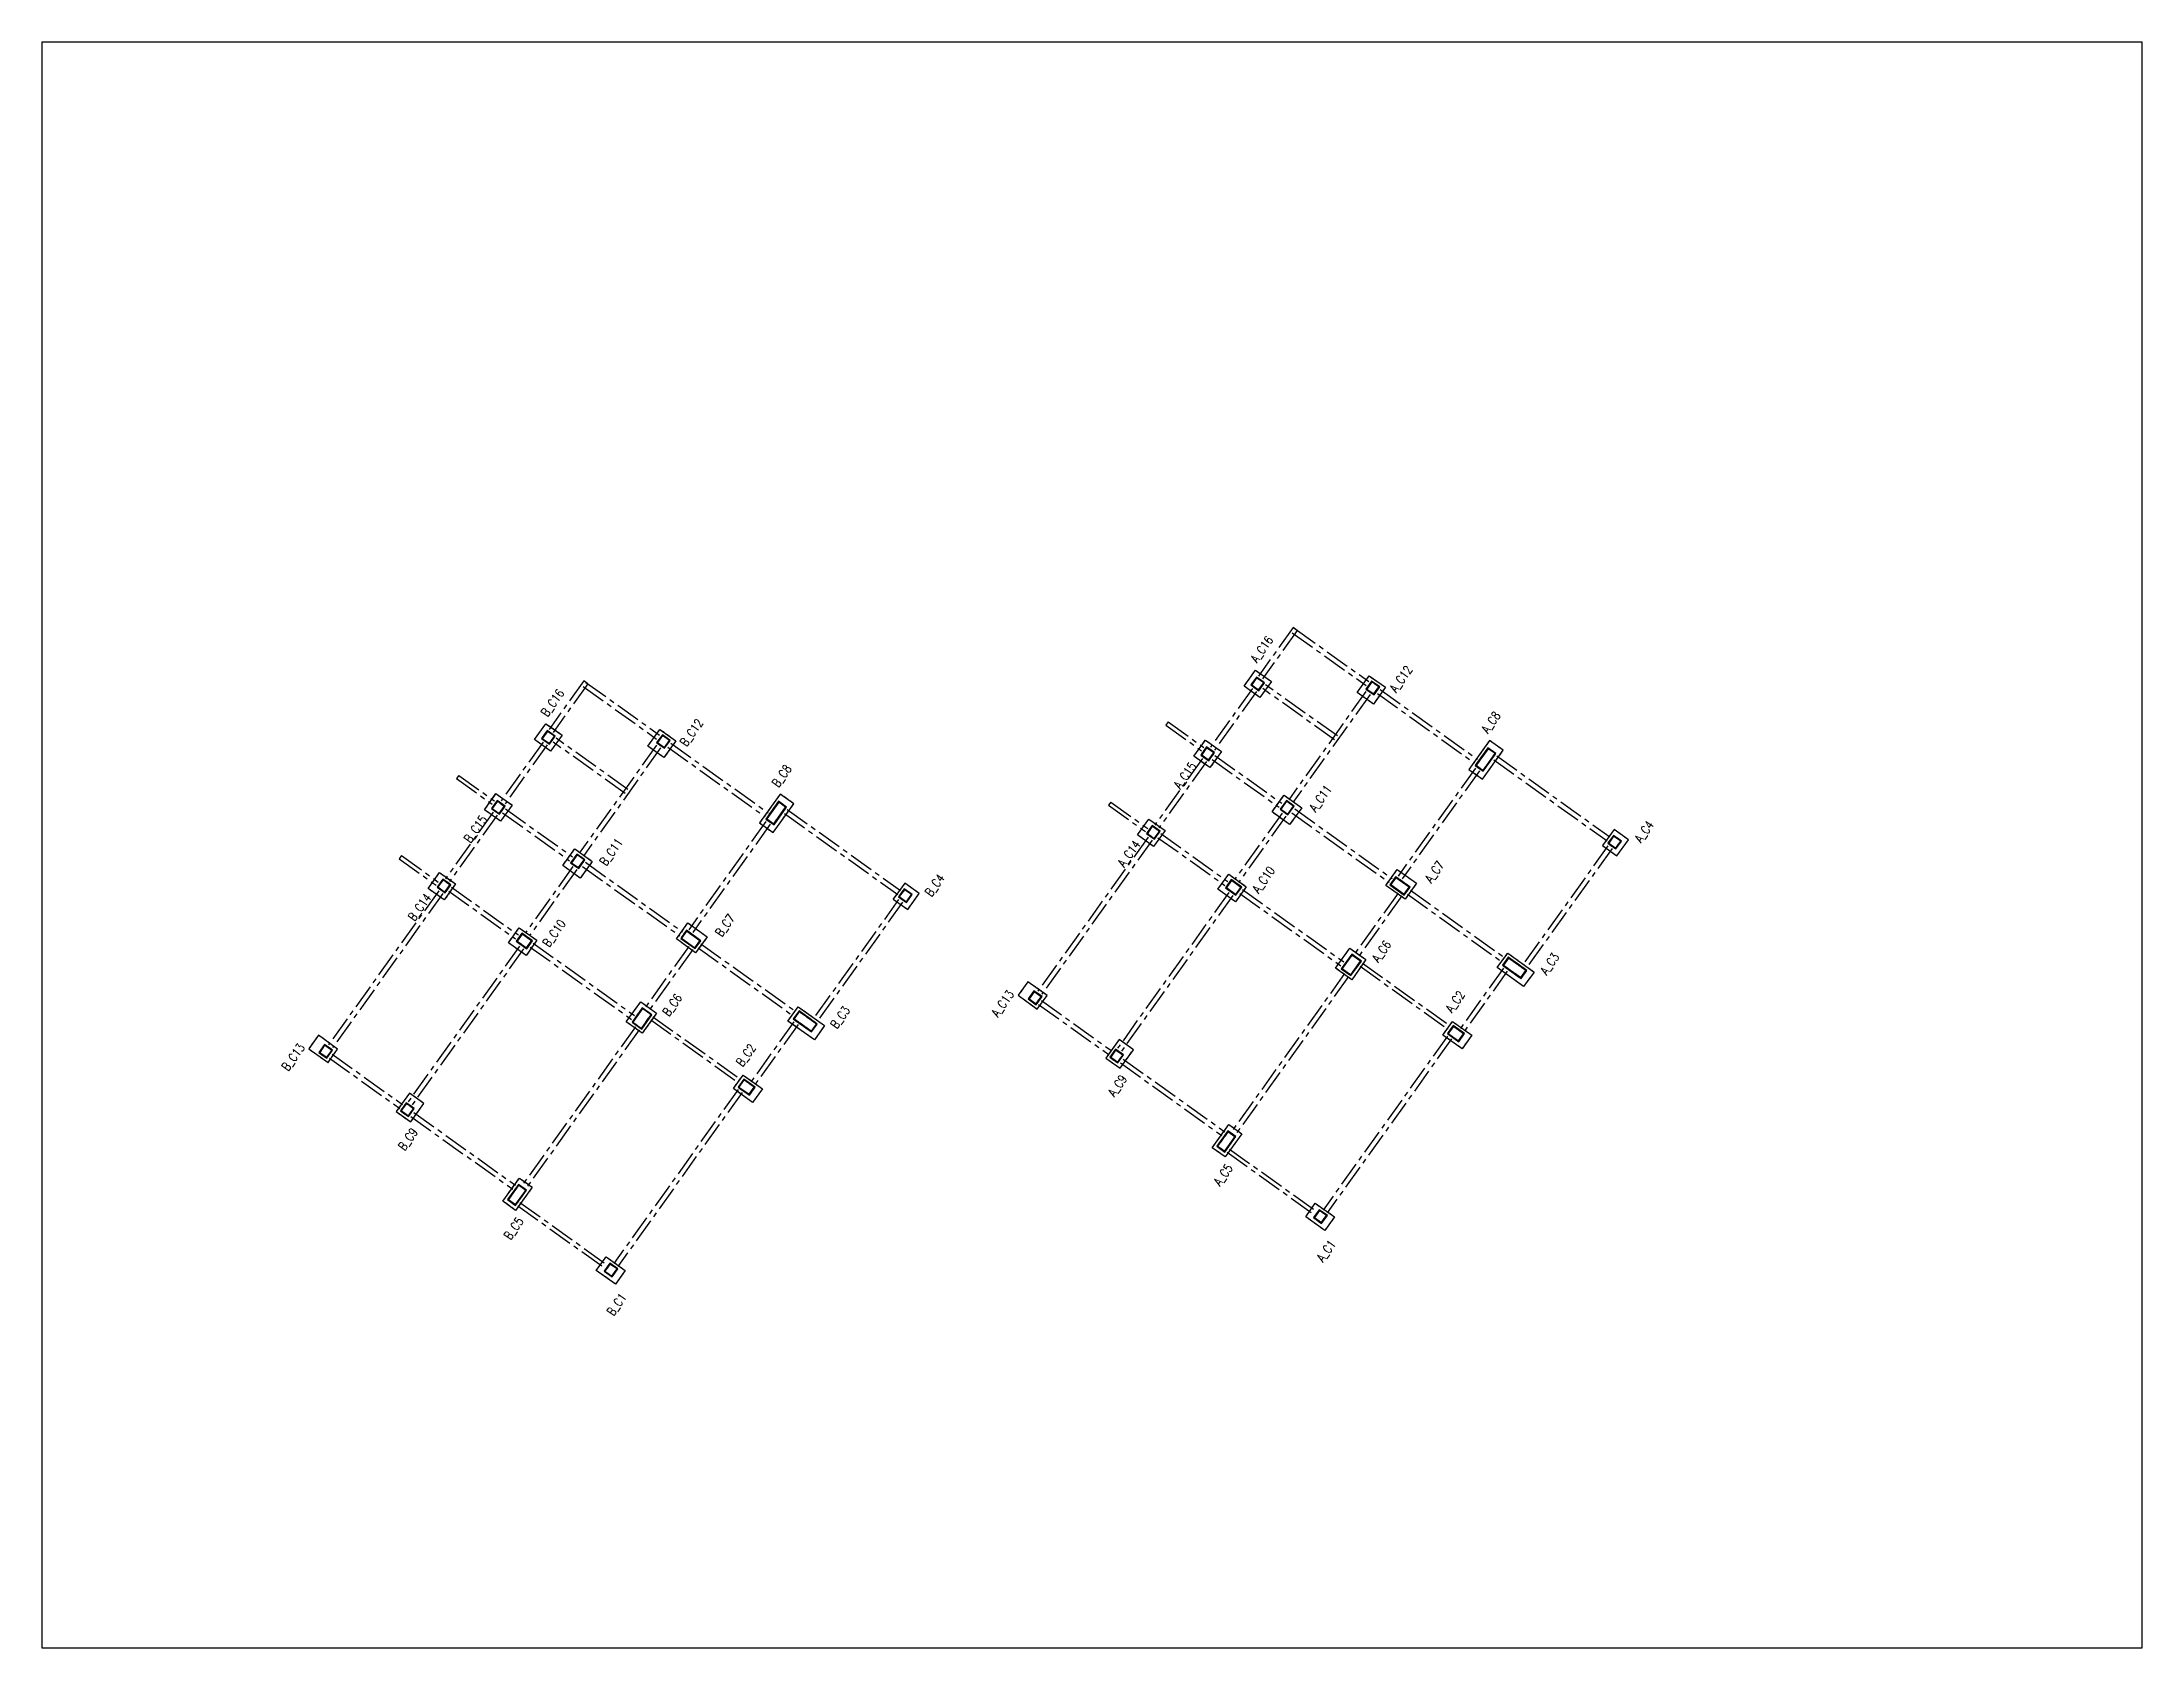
# Model space of a CAD drawing. Header units: millimetres. Extents: x 50002 to 69886, y 27475 to 200427.
# Drawn here: x 50002 to 60666, y 155650 to 163806 of the extents above; entities that cross this region are included whole.
import ezdxf
from ezdxf.enums import TextEntityAlignment as Align

# ---------------------------------------------------------------- set-up
doc = ezdxf.new("R2010")
doc.units = ezdxf.units.MM
doc.header["$LTSCALE"] = 100
doc.header["$MEASUREMENT"] = 0
doc.linetypes.add('CENTER', pattern=[2, 1.25, -0.25, 0.25, -0.25])
doc.linetypes.add('HIDDEN', pattern=[0.375, 0.25, -0.125])
for name, color, linetype in [('TC-COLUMN', 1, 'Continuous'), ('TC-TC', 4, 'Continuous'), ('TC-虛柱', 4, 'HIDDEN'), ('TC-虛鋼柱', 4, 'HIDDEN'), ('TC-鋼柱', 11, 'Continuous')]:
    doc.layers.add(name, color=color, linetype=linetype)
doc.layers.add('TC-鋼粱(隱藏)', color=183, linetype='CENTER', plot=False)
doc.styles.get("Standard").update_dxf_attribs({"font": 'txt.shx', "width": 0.8, "bigfont": 'ae.shx'})

msp = doc.modelspace()

# ---------------------------------------------------------------- texts
at = {"layer": 'TC-TC', "width": 0.8}
for s, p in [('A_C16', (56196, 160722)), ('A_C12', (56903, 160571)), ('B_C16', (52594, 160450)), ('A_C8', (57360, 160351)), ('B_C12', (53300, 160299)), ('B_C8', (53758, 160079)), ('A_C15', (55806, 160081)), ('A_C11', (56494, 159965)), ('B_C15', (52203, 159809)), ('B_C11', (52892, 159693)), ('A_C4', (58138, 159796)), ('A_C14', (55522, 159684)), ('B_C4', (54535, 159524)), ('A_C10', (56205, 159552)), ('A_C7', (57073, 159592)), ('B_C14', (51919, 159412)), ('B_C10', (52602, 159280)), ('B_C7', (53470, 159320)), ('A_C6', (56804, 159188)), ('A_C3', (57658, 159125)), ('B_C6', (53202, 158916)), ('B_C3', (54055, 158853)), ('A_C13', (54880, 158923)), ('A_C2', (57178, 158933)), ('B_C13', (51277, 158651)), ('B_C2', (53576, 158661)), ('A_C9', (55463, 158506)), ('B_C9', (51860, 158234)), ('A_C5', (56000, 158053)), ('B_C5', (52397, 157781)), ('A_C1', (56523, 157667)), ('B_C1', (52920, 157395))]:
    msp.add_text(s, height=45, rotation=54.44, dxfattribs=at).set_placement(p, align=Align.MIDDLE_CENTER)

# ---------------------------------------------------------------- linework, layer by layer
at = {"layer": 'Defpoints'}
msp.add_lwpolyline([(50002, 163806), (60666, 163806), (60666, 155650), (50002, 155650)], close=True, dxfattribs=at)
at = {"layer": 'TC-COLUMN'}
for points in [[(56106, 160535), (56164, 160616), (56245, 160558), (56187, 160477)], [(56681, 160502), (56742, 160587), (56824, 160529), (56763, 160443)], [(52503, 160263), (52561, 160344), (52643, 160286), (52584, 160205)], [(53079, 160230), (53140, 160315), (53221, 160257), (53160, 160172)], [(55851, 160179), (55910, 160261), (55991, 160202), (55933, 160121)], [(57248, 160112), (57317, 160063), (57422, 160209), (57353, 160259)], [(52249, 159907), (52307, 159989), (52389, 159931), (52330, 159849)], [(53645, 159840), (53715, 159791), (53819, 159937), (53750, 159987)], [(56399, 159917), (56337, 159832), (56248, 159896), (56309, 159981)], [(55623, 159860), (55705, 159802), (55646, 159720), (55565, 159779)], [(58058, 159754), (57985, 159806), (57927, 159725), (58000, 159673)], [(52796, 159645), (52735, 159560), (52646, 159624), (52707, 159709)], [(52021, 159588), (52102, 159530), (52044, 159449), (51963, 159507)], [(56117, 159516), (56062, 159439), (55973, 159503), (56028, 159580)], [(56884, 159604), (56982, 159534), (56924, 159453), (56826, 159522)], [(54456, 159482), (54383, 159535), (54324, 159453), (54398, 159401)], [(53282, 159332), (53380, 159262), (53321, 159181), (53224, 159251)], [(52515, 159244), (52460, 159167), (52370, 159231), (52425, 159308)], [(56571, 159102), (56644, 159204), (56725, 159146), (56653, 159044)], [(57392, 159106), (57445, 159179), (57579, 159083), (57526, 159010)], [(55106, 158964), (55008, 159034), (54959, 158965), (55056, 158895)], [(52969, 158830), (53042, 158932), (53123, 158874), (53050, 158772)], [(53790, 158834), (53842, 158907), (53976, 158811), (53924, 158738)], [(57262, 158762), (57213, 158693), (57115, 158763), (57165, 158832)], [(51503, 158692), (51406, 158762), (51356, 158693), (51454, 158623)], [(55477, 158594), (55544, 158688), (55471, 158740), (55404, 158646)], [(53660, 158490), (53610, 158421), (53513, 158491), (53562, 158560)], [(51874, 158322), (51941, 158416), (51868, 158468), (51801, 158375)], [(55944, 158191), (56029, 158309), (56094, 158262), (56010, 158144)], [(52342, 157919), (52426, 158037), (52491, 157990), (52407, 157872)], [(56566, 157839), (56516, 157770), (56419, 157840), (56468, 157909)], [(52963, 157567), (52914, 157498), (52816, 157568), (52866, 157637)]]:
    msp.add_lwpolyline(points, close=True, dxfattribs=at)
at = {"layer": 'TC-虛柱'}
for points in [[(56106, 160535), (56164, 160616), (56245, 160558), (56187, 160477)], [(56681, 160502), (56742, 160587), (56824, 160529), (56763, 160443)], [(52503, 160263), (52561, 160344), (52643, 160286), (52584, 160205)], [(53079, 160230), (53140, 160315), (53221, 160257), (53160, 160172)], [(55851, 160179), (55910, 160261), (55991, 160202), (55933, 160121)], [(57248, 160112), (57317, 160063), (57422, 160209), (57353, 160259)], [(52249, 159907), (52307, 159989), (52389, 159931), (52330, 159849)], [(53645, 159840), (53715, 159791), (53819, 159937), (53750, 159987)], [(56399, 159917), (56337, 159832), (56248, 159896), (56309, 159981)], [(55623, 159860), (55705, 159802), (55646, 159720), (55565, 159779)], [(58058, 159754), (57985, 159806), (57927, 159725), (58000, 159673)], [(52796, 159645), (52735, 159560), (52646, 159624), (52707, 159709)], [(52021, 159588), (52102, 159530), (52044, 159449), (51963, 159507)], [(56117, 159516), (56062, 159439), (55973, 159503), (56028, 159580)], [(56884, 159604), (56982, 159534), (56924, 159453), (56826, 159522)], [(54456, 159482), (54383, 159535), (54324, 159453), (54398, 159401)], [(53282, 159332), (53380, 159262), (53321, 159181), (53224, 159251)], [(52515, 159244), (52460, 159167), (52370, 159231), (52425, 159308)], [(56571, 159102), (56644, 159204), (56725, 159146), (56653, 159044)], [(57392, 159106), (57445, 159179), (57579, 159083), (57526, 159010)], [(55106, 158964), (55008, 159034), (54959, 158965), (55056, 158895)], [(52969, 158830), (53042, 158932), (53123, 158874), (53050, 158772)], [(53790, 158834), (53842, 158907), (53976, 158811), (53924, 158738)], [(57262, 158762), (57213, 158693), (57115, 158763), (57165, 158832)], [(51503, 158692), (51406, 158762), (51356, 158693), (51454, 158623)], [(55477, 158594), (55544, 158688), (55471, 158740), (55404, 158646)], [(53660, 158490), (53610, 158421), (53513, 158491), (53562, 158560)], [(51874, 158322), (51941, 158416), (51868, 158468), (51801, 158375)], [(55944, 158191), (56029, 158309), (56094, 158262), (56010, 158144)], [(52342, 157919), (52426, 158037), (52491, 157990), (52407, 157872)], [(56566, 157839), (56516, 157770), (56419, 157840), (56468, 157909)], [(52963, 157567), (52914, 157498), (52816, 157568), (52866, 157637)]]:
    msp.add_lwpolyline(points, close=True, dxfattribs=at)
at = {"layer": 'TC-虛鋼柱'}
for points in [[(56181, 160511), (56210, 160552), (56170, 160581), (56140, 160541)], [(56180, 160516), (56206, 160551), (56170, 160577), (56145, 160541)], [(56766, 160491), (56795, 160531), (56754, 160560), (56725, 160520)], [(56765, 160495), (56791, 160531), (56755, 160556), (56729, 160520)], [(52579, 160240), (52608, 160280), (52567, 160309), (52538, 160269)], [(52578, 160244), (52604, 160280), (52568, 160305), (52542, 160269)], [(53163, 160219), (53192, 160259), (53152, 160288), (53123, 160248)], [(53163, 160223), (53188, 160259), (53152, 160284), (53127, 160248)], [(55927, 160156), (55956, 160197), (55915, 160226), (55886, 160185)], [(55926, 160160), (55952, 160196), (55916, 160222), (55891, 160186)], [(57385, 160192), (57344, 160221), (57280, 160132), (57321, 160103)], [(57381, 160192), (57345, 160217), (57285, 160133), (57320, 160107)], [(52325, 159884), (52354, 159925), (52313, 159954), (52284, 159913)], [(52324, 159888), (52349, 159924), (52314, 159950), (52288, 159914)], [(53783, 159920), (53742, 159950), (53678, 159860), (53719, 159831)], [(53778, 159920), (53743, 159945), (53682, 159861), (53718, 159835)], [(56329, 159881), (56361, 159925), (56321, 159954), (56289, 159910)], [(56329, 159885), (56357, 159925), (56321, 159950), (56293, 159910)], [(55651, 159757), (55680, 159798), (55639, 159827), (55610, 159786)], [(55650, 159761), (55676, 159797), (55640, 159823), (55615, 159787)], [(57994, 159708), (58023, 159748), (57983, 159777), (57954, 159737)], [(57994, 159712), (58019, 159748), (57983, 159773), (57958, 159737)], [(52727, 159609), (52759, 159653), (52718, 159682), (52686, 159638)], [(52726, 159613), (52755, 159653), (52719, 159678), (52690, 159638)], [(52049, 159485), (52078, 159526), (52037, 159555), (52008, 159514)], [(52048, 159489), (52073, 159525), (52038, 159551), (52012, 159515)], [(56065, 159473), (56094, 159514), (56041, 159552), (56012, 159511)], [(56065, 159477), (56090, 159513), (56042, 159548), (56017, 159512)], [(56920, 159474), (56949, 159514), (56876, 159567), (56847, 159526)], [(56920, 159478), (56945, 159514), (56877, 159562), (56851, 159527)], [(54392, 159436), (54421, 159476), (54380, 159506), (54351, 159465)], [(54391, 159440), (54417, 159476), (54381, 159501), (54355, 159466)], [(52463, 159201), (52492, 159242), (52439, 159280), (52410, 159239)], [(52462, 159206), (52488, 159241), (52440, 159276), (52414, 159240)], [(53318, 159202), (53347, 159242), (53274, 159295), (53245, 159254)], [(53317, 159206), (53343, 159242), (53274, 159290), (53249, 159255)], [(56649, 159065), (56702, 159138), (56653, 159173), (56600, 159100)], [(56649, 159069), (56697, 159138), (56653, 159169), (56605, 159101)], [(57513, 159050), (57542, 159091), (57448, 159158), (57419, 159117)], [(57512, 159055), (57537, 159090), (57449, 159154), (57423, 159118)], [(55051, 158917), (55080, 158958), (55039, 158987), (55010, 158946)], [(55050, 158921), (55076, 158957), (55040, 158983), (55014, 158947)], [(53047, 158793), (53099, 158866), (53050, 158901), (52998, 158828)], [(53046, 158797), (53095, 158866), (53051, 158897), (53002, 158829)], [(53910, 158779), (53939, 158819), (53846, 158886), (53817, 158845)], [(53909, 158783), (53935, 158818), (53846, 158882), (53821, 158846)], [(57196, 158729), (57225, 158770), (57168, 158811), (57139, 158770)], [(57195, 158734), (57221, 158769), (57169, 158807), (57143, 158771)], [(51448, 158645), (51477, 158686), (51437, 158715), (51408, 158674)], [(51448, 158650), (51473, 158685), (51437, 158711), (51412, 158675)], [(55465, 158621), (55494, 158662), (55454, 158691), (55425, 158650)], [(55465, 158625), (55490, 158661), (55454, 158686), (55429, 158651)], [(53594, 158458), (53623, 158498), (53566, 158539), (53537, 158498)], [(53593, 158462), (53619, 158498), (53566, 158535), (53541, 158499)], [(51863, 158349), (51892, 158390), (51851, 158419), (51822, 158378)], [(51862, 158353), (51888, 158389), (51852, 158415), (51826, 158379)], [(56009, 158169), (56064, 158247), (56024, 158276), (55968, 158198)], [(56008, 158174), (56060, 158246), (56024, 158272), (55972, 158199)], [(52407, 157897), (52462, 157975), (52421, 158004), (52366, 157927)], [(52406, 157902), (52458, 157974), (52422, 158000), (52370, 157927)], [(56499, 157806), (56529, 157847), (56488, 157876), (56459, 157836)], [(56499, 157811), (56524, 157846), (56489, 157872), (56463, 157836)], [(52897, 157535), (52926, 157575), (52885, 157604), (52856, 157564)], [(52896, 157539), (52922, 157575), (52886, 157600), (52860, 157564)]]:
    msp.add_lwpolyline(points, close=True, dxfattribs=at)
at = {"layer": 'TC-鋼柱'}
for points in [[(56181, 160511), (56210, 160552), (56170, 160581), (56140, 160541)], [(56180, 160516), (56206, 160551), (56170, 160577), (56145, 160541)], [(56766, 160491), (56795, 160531), (56754, 160560), (56725, 160520)], [(56765, 160495), (56791, 160531), (56755, 160556), (56729, 160520)], [(52579, 160240), (52608, 160280), (52567, 160309), (52538, 160269)], [(52578, 160244), (52604, 160280), (52568, 160305), (52542, 160269)], [(53163, 160219), (53192, 160259), (53152, 160288), (53123, 160248)], [(53163, 160223), (53188, 160259), (53152, 160284), (53127, 160248)], [(55927, 160156), (55956, 160197), (55915, 160226), (55886, 160185)], [(55926, 160160), (55952, 160196), (55916, 160222), (55891, 160186)], [(57385, 160192), (57344, 160221), (57280, 160132), (57321, 160103)], [(57381, 160192), (57345, 160217), (57285, 160133), (57320, 160107)], [(52325, 159884), (52354, 159925), (52313, 159954), (52284, 159913)], [(52324, 159888), (52349, 159924), (52314, 159950), (52288, 159914)], [(53783, 159920), (53742, 159950), (53678, 159860), (53719, 159831)], [(53778, 159920), (53743, 159945), (53682, 159861), (53718, 159835)], [(56329, 159881), (56361, 159925), (56321, 159954), (56289, 159910)], [(56329, 159885), (56357, 159925), (56321, 159950), (56293, 159910)], [(55651, 159757), (55680, 159798), (55639, 159827), (55610, 159786)], [(55650, 159761), (55676, 159797), (55640, 159823), (55615, 159787)], [(57994, 159708), (58023, 159748), (57983, 159777), (57954, 159737)], [(57994, 159712), (58019, 159748), (57983, 159773), (57958, 159737)], [(52727, 159609), (52759, 159653), (52718, 159682), (52686, 159638)], [(52726, 159613), (52755, 159653), (52719, 159678), (52690, 159638)], [(52049, 159485), (52078, 159526), (52037, 159555), (52008, 159514)], [(52048, 159489), (52073, 159525), (52038, 159551), (52012, 159515)], [(56065, 159473), (56094, 159514), (56041, 159552), (56012, 159511)], [(56065, 159477), (56090, 159513), (56042, 159548), (56017, 159512)], [(56920, 159474), (56949, 159514), (56876, 159567), (56847, 159526)], [(56920, 159478), (56945, 159514), (56877, 159562), (56851, 159527)], [(54392, 159436), (54421, 159476), (54380, 159506), (54351, 159465)], [(54391, 159440), (54417, 159476), (54381, 159501), (54355, 159466)], [(52463, 159201), (52492, 159242), (52439, 159280), (52410, 159239)], [(52462, 159206), (52488, 159241), (52440, 159276), (52414, 159240)], [(53318, 159202), (53347, 159242), (53274, 159295), (53245, 159254)], [(53317, 159206), (53343, 159242), (53274, 159290), (53249, 159255)], [(56649, 159065), (56702, 159138), (56653, 159173), (56600, 159100)], [(56649, 159069), (56697, 159138), (56653, 159169), (56605, 159101)], [(57513, 159050), (57542, 159091), (57448, 159158), (57419, 159117)], [(57512, 159055), (57537, 159090), (57449, 159154), (57423, 159118)], [(55051, 158917), (55080, 158958), (55039, 158987), (55010, 158946)], [(55050, 158921), (55076, 158957), (55040, 158983), (55014, 158947)], [(53047, 158793), (53099, 158866), (53050, 158901), (52998, 158828)], [(53046, 158797), (53095, 158866), (53051, 158897), (53002, 158829)], [(53910, 158779), (53939, 158819), (53846, 158886), (53817, 158845)], [(53909, 158783), (53935, 158818), (53846, 158882), (53821, 158846)], [(57196, 158729), (57225, 158770), (57168, 158811), (57139, 158770)], [(57195, 158734), (57221, 158769), (57169, 158807), (57143, 158771)], [(51448, 158645), (51477, 158686), (51437, 158715), (51408, 158674)], [(51448, 158650), (51473, 158685), (51437, 158711), (51412, 158675)], [(55465, 158621), (55494, 158662), (55454, 158691), (55425, 158650)], [(55465, 158625), (55490, 158661), (55454, 158686), (55429, 158651)], [(53594, 158458), (53623, 158498), (53566, 158539), (53537, 158498)], [(53593, 158462), (53619, 158498), (53566, 158535), (53541, 158499)], [(51863, 158349), (51892, 158390), (51851, 158419), (51822, 158378)], [(51862, 158353), (51888, 158389), (51852, 158415), (51826, 158379)], [(56009, 158169), (56064, 158247), (56024, 158276), (55968, 158198)], [(56008, 158174), (56060, 158246), (56024, 158272), (55972, 158199)], [(52407, 157897), (52462, 157975), (52421, 158004), (52366, 157927)], [(52406, 157902), (52458, 157974), (52422, 158000), (52370, 157927)], [(56499, 157806), (56529, 157847), (56488, 157876), (56459, 157836)], [(56499, 157811), (56524, 157846), (56489, 157872), (56463, 157836)], [(52897, 157535), (52926, 157575), (52885, 157604), (52856, 157564)], [(52896, 157539), (52922, 157575), (52886, 157600), (52860, 157564)]]:
    msp.add_lwpolyline(points, close=True, dxfattribs=at)
at = {"layer": 'TC-鋼粱(隱藏)'}
for p, q in [((56356, 160833), (56179, 160586)), ((56376, 160818), (56356, 160833)), ((56366, 160826), (56740, 160558)), ((56376, 160818), (56200, 160572)), ((56351, 160805), (56726, 160538)), ((52753, 160561), (52577, 160315)), ((52773, 160546), (52597, 160300)), ((52749, 160533), (53123, 160266)), ((52773, 160546), (52753, 160561)), ((52763, 160554), (53138, 160286)), ((56149, 160522), (55935, 160224)), ((56169, 160508), (55956, 160209)), ((56565, 160262), (56201, 160522)), ((56580, 160282), (56215, 160542)), ((56725, 160507), (56333, 159958)), ((56797, 160517), (57291, 160164)), ((56746, 160493), (56353, 159943)), ((56783, 160497), (57277, 160144)), ((55720, 160353), (55709, 160337)), ((55709, 160337), (55890, 160207)), ((55720, 160353), (55901, 160223)), ((52546, 160250), (52333, 159952)), ((52567, 160236), (52353, 159937)), ((52963, 159990), (52598, 160250)), ((52977, 160010), (52613, 160270)), ((53123, 160235), (52730, 159686)), ((53143, 160221), (52751, 159672)), ((53180, 160225), (53674, 159872)), ((53195, 160245), (53689, 159892)), ((55958, 160183), (56298, 159940)), ((52118, 160081), (52106, 160065)), ((52118, 160081), (52299, 159952)), ((55895, 160167), (55653, 159829)), ((55915, 160152), (55674, 159815)), ((55944, 160162), (56284, 159920)), ((57281, 160119), (56888, 159570)), ((57301, 160105), (56909, 159556)), ((57374, 160160), (57950, 159749)), ((57389, 160180), (57964, 159769)), ((52106, 160065), (52287, 159935)), ((52292, 159895), (52051, 159557)), ((52313, 159880), (52071, 159543)), ((52341, 159891), (52681, 159648)), ((52356, 159911), (52696, 159668)), ((53772, 159888), (54347, 159477)), ((53786, 159909), (54362, 159497)), ((55430, 159946), (55418, 159930)), ((55418, 159930), (55605, 159796)), ((55430, 159946), (55617, 159812)), ((56299, 159890), (56058, 159552)), ((56319, 159875), (56078, 159538)), ((56349, 159891), (56843, 159538)), ((56364, 159911), (56858, 159558)), ((53678, 159848), (53286, 159298)), ((53699, 159833), (53306, 159284)), ((55619, 159768), (55059, 158985)), ((55669, 159765), (56009, 159523)), ((55684, 159786), (56023, 159543)), ((51827, 159674), (51816, 159658)), ((51816, 159658), (52003, 159524)), ((51827, 159674), (52014, 159540)), ((55639, 159753), (55079, 158970)), ((57954, 159724), (57521, 159118)), ((57975, 159710), (57541, 159104)), ((52697, 159618), (52455, 159280)), ((52717, 159603), (52476, 159266)), ((52747, 159619), (53241, 159266)), ((52761, 159640), (53255, 159286)), ((52016, 159496), (51457, 158713)), ((52037, 159481), (51477, 158699)), ((52067, 159494), (52406, 159251)), ((52081, 159514), (52421, 159271)), ((54352, 159452), (53919, 158846)), ((54372, 159438), (53939, 158832)), ((56029, 159487), (55464, 158696)), ((56049, 159472), (55484, 158681)), ((56084, 159482), (56598, 159114)), ((56098, 159502), (56613, 159134)), ((56888, 159484), (56667, 159175)), ((56908, 159470), (56687, 159161)), ((56936, 159478), (57418, 159133)), ((56951, 159498), (57433, 159154)), ((52496, 159230), (53010, 158862)), ((53348, 159226), (53830, 158882)), ((52427, 159215), (51861, 158424)), ((52447, 159200), (51881, 158409)), ((52481, 159210), (52996, 158842)), ((53286, 159212), (53065, 158903)), ((53306, 159198), (53085, 158889)), ((53334, 159206), (53816, 158861)), ((56707, 159128), (57154, 158809)), ((56617, 159076), (56044, 158274)), ((56637, 159061), (56064, 158259)), ((56695, 159112), (57143, 158792)), ((57423, 159102), (57205, 158797)), ((57443, 159088), (57225, 158783)), ((55063, 158918), (55421, 158662)), ((55078, 158938), (55435, 158682)), ((53015, 158804), (52441, 158002)), ((53093, 158840), (53540, 158520)), ((53104, 158856), (53552, 158537)), ((53820, 158830), (53602, 158525)), ((53841, 158816), (53622, 158511)), ((53035, 158789), (52461, 157987)), ((57139, 158758), (56508, 157874)), ((57160, 158743), (56528, 157860)), ((51461, 158646), (51818, 158390)), ((51475, 158666), (51833, 158410)), ((55478, 158621), (55994, 158252)), ((55492, 158641), (56009, 158272)), ((53537, 158486), (52905, 157602)), ((53557, 158471), (52926, 157588)), ((51875, 158349), (52392, 157980)), ((51890, 158370), (52406, 158000)), ((56020, 158168), (56459, 157854)), ((56032, 158184), (56471, 157870)), ((52418, 157896), (52857, 157582)), ((52429, 157912), (52869, 157598))]:
    msp.add_line(p, q, dxfattribs=at)

msp.set_redraw_order([(e.dxf.handle, doc.entitydb.next_handle()) for e in msp.query("TEXT MTEXT ATTDEF DIMENSION ARC_DIMENSION")])  # texts and dimensions are drawn at this point

doc.saveas('drawing.dxf')
